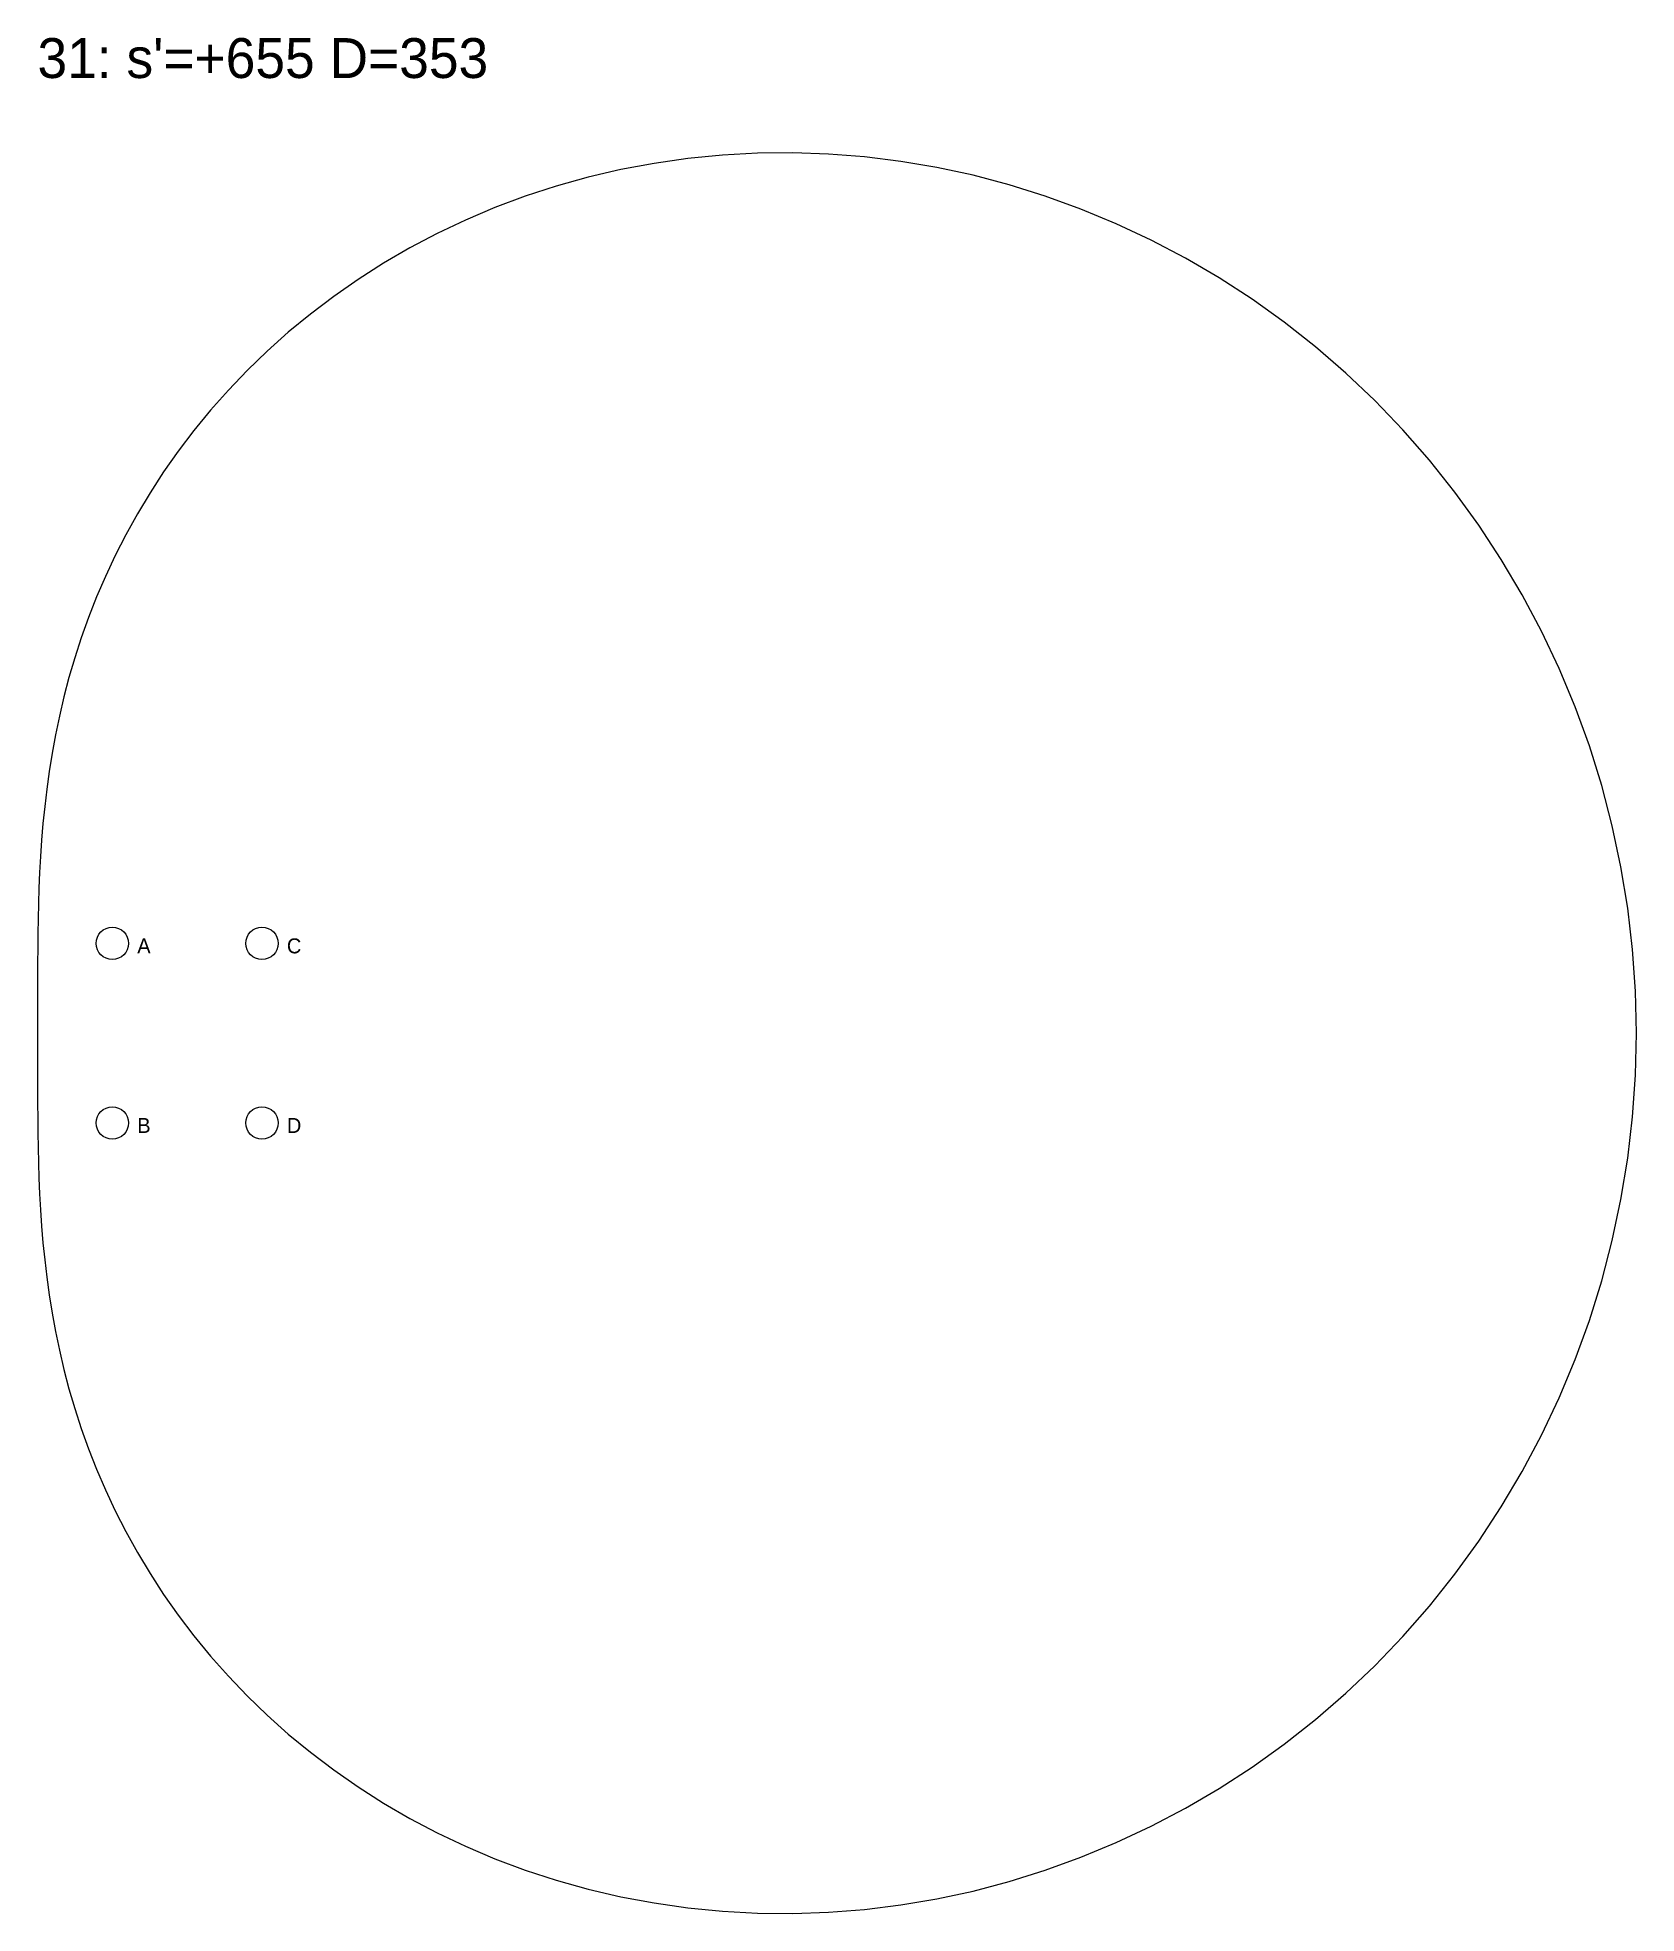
# Model space of a CAD drawing. Header units: millimetres. Extents: x 0 to 2007, y -5243 to 138.
# Drawn here: x 420 to 740.6, y -2576.5 to -2200.4 of the extents above; entities that cross this region are included whole.
import ezdxf

# ---------------------------------------------------------------- set-up
doc = ezdxf.new("R2010")
doc.units = ezdxf.units.MM
for name, color, linetype in [('DOWEL', 5, 'CONTINUOUS'), ('SLAB_31', 3, 'CONTINUOUS'), ('TEXT', 1, 'CONTINUOUS')]:
    doc.layers.add(name, color=color, linetype=linetype)

msp = doc.modelspace()

# ---------------------------------------------------------------- texts
at = {"layer": 'DOWEL'}
for s, p in [('A', (440, -2384)), ('C', (470, -2384)), ('B', (440, -2420)), ('D', (470, -2420))]:
    msp.add_text(s, height=3, dxfattribs=at).set_placement(p)
at = {"layer": 'TEXT'}
msp.add_text("31: s'=+655 D=353", height=8, dxfattribs=at).set_placement((420, -2208.534))

# ---------------------------------------------------------------- linework, layer by layer
at = {"layer": 'DOWEL'}
for centre in [(435, -2382), (465, -2382), (435, -2418), (465, -2418)]:
    msp.add_circle(centre, 3.25, dxfattribs=at)
at = {"layer": 'SLAB_31'}
msp.add_lwpolyline([(740.6, -2400), (740.404, -2391.61), (739.819, -2383.241), (738.846, -2374.912), (737.487, -2366.644), (735.747, -2358.458), (733.632, -2350.372), (731.147, -2342.406), (728.3, -2334.579), (725.1, -2326.909), (721.557, -2319.415), (717.68, -2312.112), (713.481, -2305.019), (708.974, -2298.15), (704.171, -2291.52), (699.086, -2285.144), (693.735, -2279.035), (688.132, -2273.205), (682.294, -2267.665), (676.238, -2262.425), (669.981, -2257.495), (663.54, -2252.883), (656.933, -2248.596), (650.18, -2244.639), (643.297, -2241.019), (636.305, -2237.737), (629.22, -2234.797), (622.063, -2232.201), (614.851, -2229.949), (607.603, -2228.039), (600.337, -2226.47), (593.071, -2225.24), (585.823, -2224.344), (578.609, -2223.777), (571.447, -2223.534), (564.351, -2223.608), (557.339, -2223.99), (550.424, -2224.673), (543.621, -2225.648), (536.943, -2226.903), (530.402, -2228.429), (524.012, -2230.214), (517.782, -2232.246), (511.722, -2234.513), (505.842, -2237.002), (500.15, -2239.7), (494.653, -2242.593), (489.358, -2245.668), (484.27, -2248.91), (479.393, -2252.306), (474.731, -2255.842), (470.286, -2259.503), (466.061, -2263.276), (462.055, -2267.146), (458.268, -2271.101), (454.7, -2275.127), (451.348, -2279.211), (448.21, -2283.34), (445.281, -2287.503), (442.559, -2291.687), (440.037, -2295.882), (437.711, -2300.077), (435.574, -2304.262), (433.619, -2308.428), (431.839, -2312.567), (430.227, -2316.669), (428.774, -2320.729), (427.473, -2324.741), (426.313, -2328.697), (425.288, -2332.594), (424.387, -2336.427), (423.602, -2340.194), (422.923, -2343.892), (422.343, -2347.518), (421.851, -2351.073), (421.439, -2354.556), (421.098, -2357.967), (420.821, -2361.309), (420.599, -2364.582), (420.425, -2367.789), (420.292, -2370.934), (420.192, -2374.02), (420.12, -2377.052), (420.071, -2380.034), (420.038, -2382.972), (420.018, -2385.871), (420.008, -2388.737), (420.002, -2391.576), (420, -2394.395), (420, -2397.201), (420, -2400), (420, -2402.799), (420, -2405.605), (420.002, -2408.424), (420.008, -2411.263), (420.018, -2414.129), (420.038, -2417.028), (420.071, -2419.966), (420.12, -2422.948), (420.192, -2425.98), (420.292, -2429.066), (420.425, -2432.211), (420.599, -2435.418), (420.821, -2438.691), (421.098, -2442.033), (421.439, -2445.444), (421.851, -2448.927), (422.343, -2452.482), (422.923, -2456.108), (423.602, -2459.806), (424.387, -2463.573), (425.288, -2467.406), (426.313, -2471.303), (427.473, -2475.259), (428.774, -2479.271), (430.227, -2483.331), (431.839, -2487.433), (433.619, -2491.572), (435.574, -2495.738), (437.711, -2499.923), (440.037, -2504.118), (442.559, -2508.313), (445.281, -2512.497), (448.21, -2516.66), (451.348, -2520.789), (454.7, -2524.873), (458.268, -2528.899), (462.055, -2532.854), (466.061, -2536.724), (470.286, -2540.497), (474.731, -2544.158), (479.393, -2547.694), (484.27, -2551.09), (489.358, -2554.332), (494.653, -2557.407), (500.15, -2560.3), (505.842, -2562.998), (511.722, -2565.487), (517.782, -2567.754), (524.012, -2569.786), (530.402, -2571.571), (536.943, -2573.097), (543.621, -2574.352), (550.424, -2575.327), (557.339, -2576.01), (564.351, -2576.392), (571.447, -2576.466), (578.609, -2576.223), (585.823, -2575.656), (593.071, -2574.76), (600.337, -2573.53), (607.603, -2571.961), (614.851, -2570.051), (622.063, -2567.799), (629.22, -2565.203), (636.305, -2562.263), (643.297, -2558.981), (650.18, -2555.361), (656.933, -2551.404), (663.54, -2547.117), (669.981, -2542.505), (676.238, -2537.575), (682.294, -2532.335), (688.132, -2526.795), (693.735, -2520.965), (699.086, -2514.856), (704.171, -2508.48), (708.974, -2501.85), (713.481, -2494.981), (717.68, -2487.888), (721.557, -2480.585), (725.1, -2473.091), (728.3, -2465.421), (731.147, -2457.594), (733.632, -2449.628), (735.747, -2441.542), (737.487, -2433.356), (738.846, -2425.088), (739.819, -2416.759), (740.404, -2408.39)], close=True, dxfattribs=at)

msp.set_redraw_order([(e.dxf.handle, doc.entitydb.next_handle()) for e in msp.query("TEXT MTEXT ATTDEF DIMENSION ARC_DIMENSION")])  # texts and dimensions are drawn at this point

doc.saveas('drawing.dxf')
